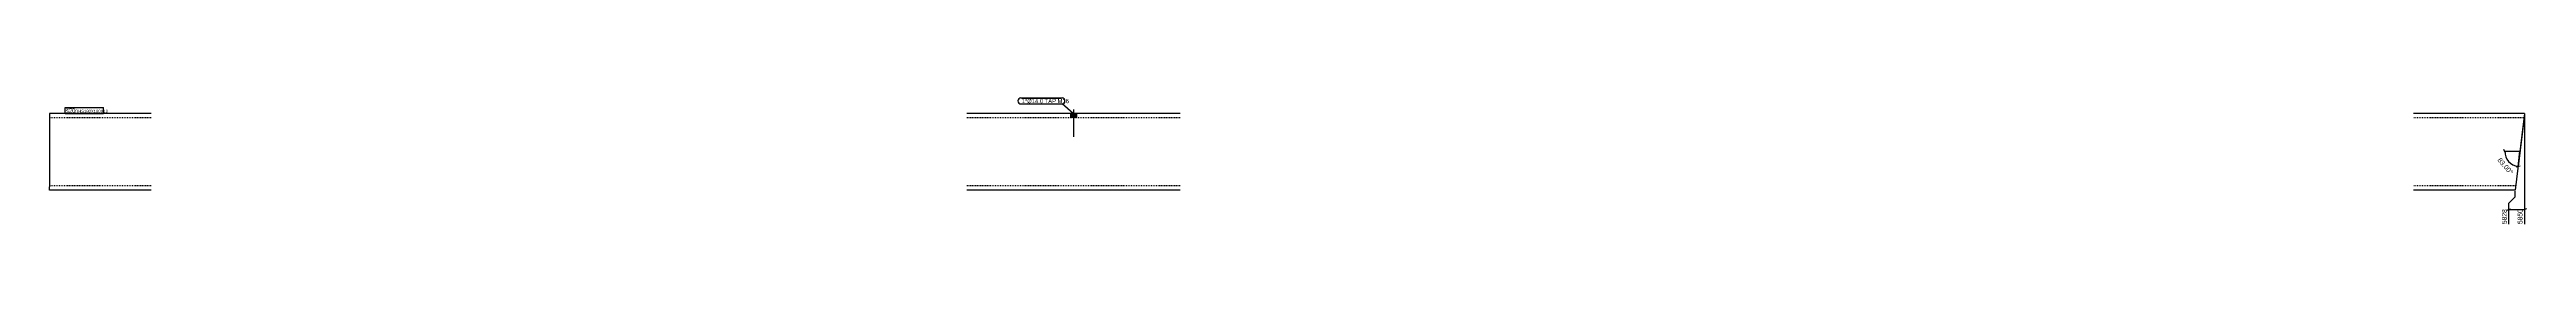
# Model space of a CAD drawing. Header units: millimetres. Extents: x 9 to 17810, y 7 to 306.
# Drawn here: x 9 to 5863, y 7 to 306 of the extents above; entities that cross this region are included whole.
import ezdxf

# ---------------------------------------------------------------- set-up
doc = ezdxf.new("R2010")
doc.units = ezdxf.units.MM
doc.linetypes.add('DXK_LINE_DOT2', pattern=[3.9198, 1.9599, -1.9599])
for name, color, linetype in [('MÅLSÆTNING', 7, 'Continuous'), ('STÅL', 7, 'Continuous'), ('TEKST', 7, 'Continuous')]:
    doc.layers.add(name, color=color, linetype=linetype)
doc.styles.add('Arial Narrow', font='ARIALN.TTF', dxfattribs={"height": 0.2})

msp = doc.modelspace()

# ---------------------------------------------------------------- hatches: boundary and pattern name
at = {"layer": 'STÅL', "linetype": 'Continuous'}
msp.add_hatch(color=3, dxfattribs=at).paths.add_polyline_path([(2436, 269.1), (2422, 269.1), (2422, 259.1), (2436, 259.1)])

# ---------------------------------------------------------------- linework, layer by layer
at = {"layer": 'MÅLSÆTNING', "color": 7, "linetype": 'Continuous'}
for p, q in [((5858.4, 266.1), (5843.5, 144.7)), ((5858.7, 266.1), (5858.7, 9)), ((5813.7, 175.9), (5810.1, 184.9)), ((5811.9, 180.4), (5847.9, 180.4)), ((5843.5, 144.7), (5847.9, 180.4)), ((5838.8, 143.5), (5848.2, 145.9)), ((5821.6, 58.4), (5836.6, 73.4)), ((5836.6, 73.4), (5836.6, 86.1)), ((5817.1, 41.6), (5826.1, 45.2)), ((5821.6, 9), (5821.6, 58.4)), ((5821.6, 43.4), (5858.7, 43.4)), ((5863.2, 45.2), (5854.2, 41.6))]:
    msp.add_line(p, q, dxfattribs=at)
msp.add_arc((5847.9, 180.4), 36, 180, 263, dxfattribs=at)
at = {"layer": 'STÅL', "color": 2, "linetype": 'Continuous'}
for p, q in [((249, 269.1), (9, 269.1)), ((9, 269.1), (9, 244.1)), ((9, 244.1), (9, 114.1)), ((2681, 269.1), (2177, 269.1)), ((5858.7, 269.1), (5596.6, 269.1)), ((5855.7, 244.1), (5836.6, 89.1)), ((5858.7, 269.1), (5855.7, 244.1)), ((9, 114.1), (9, 96.4)), ((9, 89.1), (9, 96.4)), ((249, 89.1), (9, 89.1)), ((2681, 89.1), (2177, 89.1)), ((5836.6, 89.1), (5596.6, 89.1))]:
    msp.add_line(p, q, dxfattribs=at)
at = {"layer": 'STÅL', "color": 7, "linetype": 'DXK_LINE_DOT2'}
for p, q in [((249, 259.1), (9, 259.1)), ((2681, 259.1), (2177, 259.1)), ((5857.5, 259.1), (5596.6, 259.1)), ((5858.5, 267.1), (5855.7, 244.1)), ((9, 114.1), (9, 96.4)), ((249, 99.1), (9, 99.1)), ((2681, 99.1), (2177, 99.1)), ((5837.9, 99.1), (5596.6, 99.1))]:
    msp.add_line(p, q, dxfattribs=at)
at = {"layer": 'STÅL', "color": 3, "linetype": 'Continuous'}
for p, q in [((2422, 269.1), (2422, 259.1)), ((2429, 279.1), (2429, 214.1)), ((2436, 269.1), (2436, 259.1))]:
    msp.add_line(p, q, dxfattribs=at)

# ---------------------------------------------------------------- next in the draw order: wipeouts: each hides what was drawn before it
at = {"color": 0}
for points, layer in [([(5819.7, 126), (5832.2, 137.2), (5803, 170.2), (5790.4, 159.1)], 'MÅLSÆTNING'), ([(2400.2, 293.8), (2400.2, 304.3), (2306.8, 304.3), (2306.8, 293.8)], 'TEKST'), ([(66.5, 271.2), (66.5, 281.7), (48, 281.7), (48, 271.2)], 'TEKST')]:
    msp.add_wipeout(points, dxfattribs=at).dxf.layer = layer
at = {"color": 0, "linetype": 'Continuous'}
msp.add_wipeout([(5856.3, 40.6), (5839.5, 40.6), (5839.5, 6.6), (5856.3, 6.6)], dxfattribs=at).dxf.layer = 'MÅLSÆTNING'

# ---------------------------------------------------------------- next in the draw order: texts
at = {"layer": 'MÅLSÆTNING', "color": 3, "style": 'Arial Narrow'}
msp.add_text('83.00°', height=11.45, rotation=-48.50088, dxfattribs=at).set_placement((5793.8, 158.9))

# ---------------------------------------------------------------- next in the draw order: wipeouts: each hides what was drawn before it
at = {"color": 0, "linetype": 'Continuous'}
msp.add_wipeout([(5819.2, 40.6), (5802.4, 40.6), (5802.4, 6.6), (5819.2, 6.6)], dxfattribs=at).dxf.layer = 'MÅLSÆTNING'
at = {"color": 0}
for points in [[(2400.2, 293.8), (2400.2, 304.3), (2306.8, 304.3), (2306.8, 293.8)], [(66.5, 271.2), (66.5, 281.7), (48, 281.7), (48, 271.2)]]:
    msp.add_wipeout(points, dxfattribs=at).dxf.layer = 'TEKST'

# ---------------------------------------------------------------- next in the draw order: linework, layer by layer
at = {"layer": 'TEKST', "color": 7, "linetype": 'Continuous'}
for p, q in [((2305, 306.1), (2402, 306.1)), ((2305, 292), (2402, 292)), ((2428.6, 269.8), (2402, 292))]:
    msp.add_line(p, q, dxfattribs=at)
for centre, start, end in [((2305, 299.1), 90, 270), ((2402, 299.1), 270, 90)]:
    msp.add_arc(centre, 7.05, start, end, dxfattribs=at)

# ---------------------------------------------------------------- next in the draw order: texts
at = {"layer": 'MÅLSÆTNING', "color": 3, "linetype": 'Continuous', "style": 'Arial Narrow'}
for s, p in [('5828', (5816.8, 9)), ('5850', (5853.9, 9))]:
    msp.add_text(s, height=11.45, rotation=90.00021, dxfattribs=at).set_placement(p)
at = {"layer": 'TEKST', "color": 3, "style": 'Arial Narrow'}
msp.add_text('1*Ø14.0 TAP M16', height=10.021, dxfattribs=at).set_placement((2306.8, 293.8))

# ---------------------------------------------------------------- next in the draw order: wipeouts: each hides what was drawn before it
at = {"color": 0}
msp.add_wipeout([(134.6, 271.2), (134.6, 278.7), (69.7, 278.7), (69.7, 271.2)], dxfattribs=at).dxf.layer = 'TEKST'

# ---------------------------------------------------------------- next in the draw order: wipeouts: each hides what was drawn before it
msp.add_wipeout([(134.6, 271.2), (134.6, 278.7), (69.7, 278.7), (69.7, 271.2)], dxfattribs=at).dxf.layer = 'TEKST'

# ---------------------------------------------------------------- next in the draw order: linework, layer by layer
at = {"layer": 'TEKST', "color": 7, "linetype": 'Continuous'}
for p, q in [((46.2, 283.5), (136.4, 283.5)), ((46.2, 269.4), (46.2, 283.5)), ((46.2, 269.4), (136.4, 269.4)), ((136.4, 269.4), (136.4, 283.5))]:
    msp.add_line(p, q, dxfattribs=at)

# ---------------------------------------------------------------- next in the draw order: texts
at = {"layer": 'TEKST', "color": 3, "style": 'Arial Narrow'}
for s, height, p in [('s20', 10.02, (48, 271.2)), ('RHS180X180X10', 7.158, (69.7, 271.2))]:
    msp.add_text(s, height=height, dxfattribs=at).set_placement(p)

doc.saveas('drawing.dxf')
